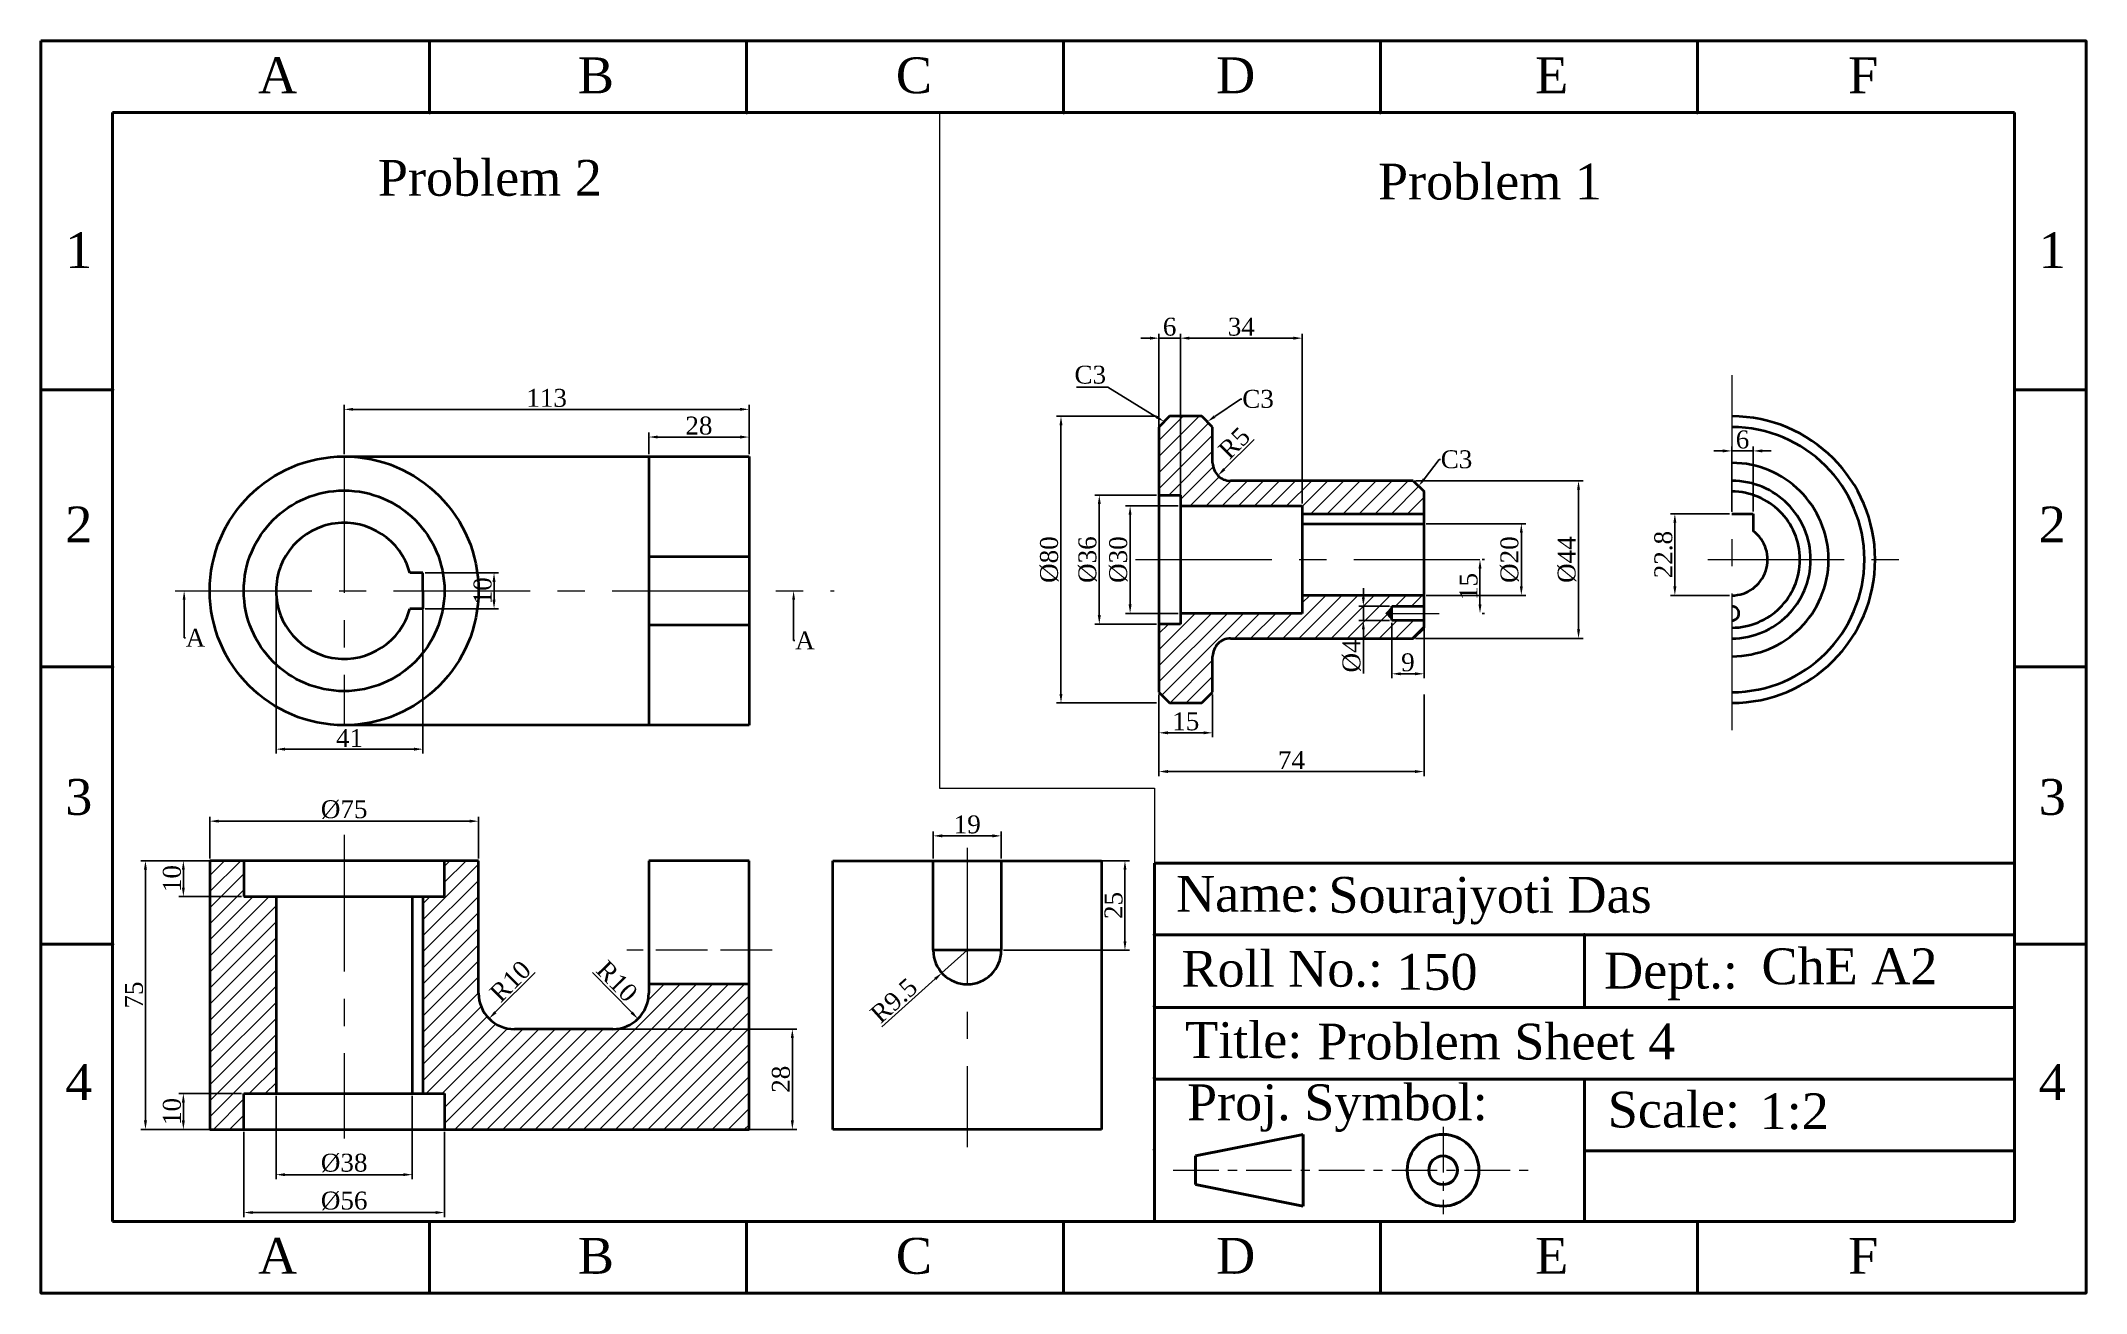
# Paper-space layout 'Layout1' of a CAD drawing. Header units: millimetres. Extents: x 1 to 286, y 1 to 175.
# The model-space entities are those that its viewports show. They can reach past a viewport. Long polylines and large blocks are cut down to what shows.
import ezdxf
from ezdxf import colors
from ezdxf.entities.mleader import LeaderData, LeaderLine
from ezdxf.math import Vec2, Vec3

# ---------------------------------------------------------------- set-up
doc = ezdxf.new("R2010")
doc.units = ezdxf.units.MM
doc.linetypes.add('ACAD_ISO02W100', pattern=[15, 12, -3])
doc.linetypes.add('CENTER', pattern=[50.8, 31.75, -6.35, 6.35, -6.35])
for name, color, linetype, lineweight in [('Center', 1, 'CENTER', 18), ('Dimension', 123, 'Continuous', 18), ('Hidden', 5, 'ACAD_ISO02W100', 18), ('Margin+Title', 7, 'Continuous', 40), ('Object', 7, 'Continuous', 35), ('Text', 7, 'Continuous', 25), ('Thin', 7, 'Continuous', 18), ('Viewport', 7, 'Continuous', 18)]:
    doc.layers.add(name, color=color, linetype=linetype, lineweight=lineweight)
doc.styles.get("Standard").update_dxf_attribs({"font": 'times.ttf'})
doc.dimstyles.new('ISO-25', dxfattribs={"dimtxt": 2.5, "dimasz": 2.5, "dimexe": 1.25, "dimexo": 0.625, "dimtad": 1, "dimtxsty": 'Standard', "dimcen": 2.5, "dimadec": 0, "dimazin": 0, "dimtfac": 1, "dimtmove": 0, "dimatfit": 3, "dimfxl": 1, "dimarcsym": 0})

psp = doc.layouts.get("Layout1")

# ---------------------------------------------------------------- texts
at = {"layer": 'Margin+Title'}
for s, p in [('1', (4.21, 143.67)), ('1', (279.58, 143.67)), ('2', (4.21, 105.39)), ('2', (279.58, 105.39)), ('3', (4.21, 67.37)), ('3', (279.58, 67.37)), ('Name:', (159.2, 53.85)), ('Roll No.:', (159.96, 43.39)), ('Dept.:', (218.94, 43.13)), ('Title:', (160.47, 33.44)), ('4', (4.21, 27.57)), ('4', (279.58, 27.57)), ('Proj. Symbol:', (160.73, 24.76)), ('Scale:', (219.45, 23.74))]:
    psp.add_text(s, height=5, dxfattribs=at).set_placement(p)
at = {"layer": 'Margin+Title', "char_height": 5, "attachment_point": 1}
for s, width, insert in [('A', 5, (31.12, 173.07)), ('B', 5, (75.74, 173.07)), ('C', 0.9472, (120.11, 173.07)), ('D', 0.9472, (164.8, 173.07)), ('E', 0.9472, (209.32, 173.07)), ('F', 0.9472, (252.98, 173.07)), ('A', 5, (31.12, 8.33)), ('B', 5, (75.74, 8.33)), ('C', 0.9472, (120.11, 8.33)), ('D', 0.9472, (164.8, 8.33)), ('E', 0.9472, (209.32, 8.33)), ('F', 0.9472, (252.98, 8.33))]:
    psp.add_mtext_dynamic_manual_height_columns(s, width=width, gutter_width=25, heights=[0], dxfattribs=dict(at, insert=insert))
at = {"layer": 'Text'}
for s, p in [('Problem 2', (47.83, 153.76)), ('Problem 1', (187.38, 153.24)), ('Sourajyoti Das', (180.47, 53.71)), ('ChE A2', (240.9, 43.73)), ('150', (189.94, 42.96)), ('Problem Sheet 4', (178.93, 33.23)), ('1:2', (240.64, 23.51))]:
    psp.add_text(s, height=5, dxfattribs=at).set_placement(p)

msp = doc.modelspace()

# ---------------------------------------------------------------- blocks, each defined once
blk = doc.blocks.new('*D1')
at = {"layer": 'Defpoints', "color": 0, "transparency": 16777216}
for p in [(4152862.62, 7610426.66), (4152846.73, 7610403.86), (4152862.62, 7610403.86)]:
    blk.add_point(p, dxfattribs=at)
at = {"layer": 'Dimension', "color": 0, "lineweight": -2, "transparency": 16777216}
for p, q in [((4152862, 7610426.66), (4152845.48, 7610426.66)), ((4152846.73, 7610424.16), (4152846.73, 7610406.36)), ((4152862, 7610403.86), (4152845.48, 7610403.86))]:
    blk.add_line(p, q, dxfattribs=at)
at = {"layer": 'Dimension', "color": 0, "transparency": 16777216}
for points in [[(4152846.32, 7610424.16), (4152847.15, 7610424.16), (4152846.73, 7610426.66)], [(4152846.32, 7610406.36), (4152847.15, 7610406.36), (4152846.73, 7610403.86)]]:
    blk.add_solid(points, dxfattribs=at)
at = {"layer": 'Dimension', "color": 0, "transparency": 16777216, "insert": (4152843.56, 7610415.26), "char_height": 5, "attachment_point": 5, "rotation": 90}
blk.add_mtext('22.8', dxfattribs=at)
blk = doc.blocks.new('*D2')
at = {"layer": 'Defpoints', "color": 0, "transparency": 16777216}
for p in [(4152792.35, 7610413.86), (4152792.35, 7610398.86), (4152792.35, 7610398.86)]:
    blk.add_point(p, dxfattribs=at)
at = {"layer": 'Dimension', "color": 0, "lineweight": -2, "transparency": 16777216}
for p, q in [((4152792.98, 7610413.86), (4152793.6, 7610413.86)), ((4152792.35, 7610411.36), (4152792.35, 7610401.36)), ((4152792.98, 7610398.86), (4152793.6, 7610398.86))]:
    blk.add_line(p, q, dxfattribs=at)
at = {"layer": 'Dimension', "color": 0, "transparency": 16777216}
for points in [[(4152791.94, 7610411.36), (4152792.77, 7610411.36), (4152792.35, 7610413.86)], [(4152791.94, 7610401.36), (4152792.77, 7610401.36), (4152792.35, 7610398.86)]]:
    blk.add_solid(points, dxfattribs=at)
at = {"layer": 'Dimension', "color": 0, "transparency": 16777216, "insert": (4152789.19, 7610406.36), "char_height": 5, "attachment_point": 5, "rotation": 90}
blk.add_mtext('15', dxfattribs=at)
blk = doc.blocks.new('*D3')
at = {"layer": 'Defpoints', "color": 0, "transparency": 16777216}
for p in [(4152722.74, 7610440.86), (4152719.21, 7610437.32)]:
    blk.add_point(p, dxfattribs=at)
at = {"layer": 'Dimension', "color": 0, "lineweight": -2, "transparency": 16777216}
blk.add_line((4152729.29, 7610447.4), (4152720.98, 7610439.09), dxfattribs=at)
at = {"layer": 'Dimension', "color": 0, "transparency": 16777216}
blk.add_solid([(4152720.68, 7610439.39), (4152721.27, 7610438.8), (4152719.21, 7610437.32)], dxfattribs=at)
at = {"layer": 'Dimension', "color": 0, "transparency": 16777216, "insert": (4152723.78, 7610446.37), "char_height": 5, "attachment_point": 5, "rotation": 45}
blk.add_mtext('R5', dxfattribs=at)
blk = doc.blocks.new('*D4')
at = {"layer": 'Defpoints', "color": 0, "transparency": 16777216}
for p in [(4152767.74, 7610400.86), (4152759.8, 7610396.86), (4152767.74, 7610396.86)]:
    blk.add_point(p, dxfattribs=at)
at = {"layer": 'Dimension', "color": 0, "lineweight": -2, "transparency": 16777216}
for p, q in [((4152767.12, 7610400.86), (4152758.55, 7610400.86)), ((4152759.8, 7610403.36), (4152759.8, 7610405.86)), ((4152759.8, 7610400.86), (4152759.8, 7610396.86)), ((4152767.12, 7610396.86), (4152758.55, 7610396.86)), ((4152759.8, 7610394.36), (4152759.8, 7610382.11))]:
    blk.add_line(p, q, dxfattribs=at)
at = {"layer": 'Dimension', "color": 0, "transparency": 16777216}
for points in [[(4152759.38, 7610403.36), (4152760.22, 7610403.36), (4152759.8, 7610400.86)], [(4152759.38, 7610394.36), (4152760.22, 7610394.36), (4152759.8, 7610396.86)]]:
    blk.add_solid(points, dxfattribs=at)
at = {"layer": 'Dimension', "color": 0, "transparency": 16777216, "insert": (4152756.57, 7610386.98), "char_height": 5, "attachment_point": 5, "rotation": 90}
blk.add_mtext('%%c4', dxfattribs=at)
blk = doc.blocks.new('*D5')
at = {"layer": 'Defpoints', "color": 0, "transparency": 16777216}
for p in [(4152708.74, 7610428.86), (4152694.71, 7610398.86), (4152708.74, 7610398.86)]:
    blk.add_point(p, dxfattribs=at)
at = {"layer": 'Dimension', "color": 0, "lineweight": -2, "transparency": 16777216}
for p, q in [((4152708.12, 7610428.86), (4152693.46, 7610428.86)), ((4152694.71, 7610426.36), (4152694.71, 7610401.36)), ((4152708.12, 7610398.86), (4152693.46, 7610398.86))]:
    blk.add_line(p, q, dxfattribs=at)
at = {"layer": 'Dimension', "color": 0, "transparency": 16777216}
for points in [[(4152694.29, 7610426.36), (4152695.12, 7610426.36), (4152694.71, 7610428.86)], [(4152694.29, 7610401.36), (4152695.12, 7610401.36), (4152694.71, 7610398.86)]]:
    blk.add_solid(points, dxfattribs=at)
at = {"layer": 'Dimension', "color": 0, "transparency": 16777216, "insert": (4152691.47, 7610413.86), "char_height": 5, "attachment_point": 5, "rotation": 90}
blk.add_mtext('%%c30', dxfattribs=at)
blk = doc.blocks.new('*D6')
at = {"layer": 'Defpoints', "color": 0, "transparency": 16777216}
for p in [(4152702.74, 7610431.86), (4152686.11, 7610395.86), (4152702.74, 7610395.86)]:
    blk.add_point(p, dxfattribs=at)
at = {"layer": 'Dimension', "color": 0, "lineweight": -2, "transparency": 16777216}
for p, q in [((4152702.12, 7610431.86), (4152684.86, 7610431.86)), ((4152686.11, 7610429.36), (4152686.11, 7610398.36)), ((4152702.12, 7610395.86), (4152684.86, 7610395.86))]:
    blk.add_line(p, q, dxfattribs=at)
at = {"layer": 'Dimension', "color": 0, "transparency": 16777216}
for points in [[(4152685.69, 7610429.36), (4152686.53, 7610429.36), (4152686.11, 7610431.86)], [(4152685.69, 7610398.36), (4152686.53, 7610398.36), (4152686.11, 7610395.86)]]:
    blk.add_solid(points, dxfattribs=at)
at = {"layer": 'Dimension', "color": 0, "transparency": 16777216, "insert": (4152682.88, 7610413.86), "char_height": 5, "attachment_point": 5, "rotation": 90}
blk.add_mtext('%%c36', dxfattribs=at)
blk = doc.blocks.new('*D7')
at = {"layer": 'Defpoints', "color": 0, "transparency": 16777216}
for p in [(4152702.74, 7610453.86), (4152675.42, 7610373.86), (4152702.74, 7610373.86)]:
    blk.add_point(p, dxfattribs=at)
at = {"layer": 'Dimension', "color": 0, "lineweight": -2, "transparency": 16777216}
for p, q in [((4152702.12, 7610453.86), (4152674.17, 7610453.86)), ((4152675.42, 7610451.36), (4152675.42, 7610376.36)), ((4152702.12, 7610373.86), (4152674.17, 7610373.86))]:
    blk.add_line(p, q, dxfattribs=at)
at = {"layer": 'Dimension', "color": 0, "transparency": 16777216}
for points in [[(4152675, 7610451.36), (4152675.83, 7610451.36), (4152675.42, 7610453.86)], [(4152675, 7610376.36), (4152675.83, 7610376.36), (4152675.42, 7610373.86)]]:
    blk.add_solid(points, dxfattribs=at)
at = {"layer": 'Dimension', "color": 0, "transparency": 16777216, "insert": (4152672.18, 7610413.86), "char_height": 5, "attachment_point": 5, "rotation": 90}
blk.add_mtext('%%c80', dxfattribs=at)
blk = doc.blocks.new('*D8')
at = {"layer": 'Defpoints', "color": 0, "transparency": 16777216}
for p in [(4152868.62, 7610444.2), (4152862.62, 7610426.66), (4152868.62, 7610426.66)]:
    blk.add_point(p, dxfattribs=at)
at = {"layer": 'Dimension', "color": 0, "lineweight": -2, "transparency": 16777216}
for p, q in [((4152860.12, 7610444.2), (4152857.62, 7610444.2)), ((4152862.62, 7610427.28), (4152862.62, 7610445.45)), ((4152862.62, 7610444.2), (4152868.62, 7610444.2)), ((4152868.62, 7610427.28), (4152868.62, 7610445.45)), ((4152871.12, 7610444.2), (4152873.62, 7610444.2))]:
    blk.add_line(p, q, dxfattribs=at)
at = {"layer": 'Dimension', "color": 0, "transparency": 16777216}
for points in [[(4152860.12, 7610444.62), (4152860.12, 7610443.78), (4152862.62, 7610444.2)], [(4152871.12, 7610444.62), (4152871.12, 7610443.78), (4152868.62, 7610444.2)]]:
    blk.add_solid(points, dxfattribs=at)
at = {"layer": 'Dimension', "color": 0, "transparency": 16777216, "insert": (4152865.62, 7610447.37), "char_height": 5, "attachment_point": 5}
blk.add_mtext('6', dxfattribs=at)
blk = doc.blocks.new('*D9')
at = {"layer": 'Defpoints', "color": 0, "transparency": 16777216}
for p in [(4152755.9, 7610134.58), (4152755.9, 7610124.58), (4152775.73, 7610124.58)]:
    blk.add_point(p, dxfattribs=at)
at = {"layer": 'Dimension', "color": 0, "lineweight": -2, "transparency": 16777216}
for p, q in [((4152756.52, 7610134.58), (4152776.98, 7610134.58)), ((4152775.73, 7610132.08), (4152775.73, 7610127.08)), ((4152756.52, 7610124.58), (4152776.98, 7610124.58))]:
    blk.add_line(p, q, dxfattribs=at)
at = {"layer": 'Dimension', "color": 0, "transparency": 16777216}
for points in [[(4152775.31, 7610132.08), (4152776.15, 7610132.08), (4152775.73, 7610134.58)], [(4152775.31, 7610127.08), (4152776.15, 7610127.08), (4152775.73, 7610124.58)]]:
    blk.add_solid(points, dxfattribs=at)
at = {"layer": 'Dimension', "color": 0, "transparency": 16777216, "insert": (4152772.56, 7610129.58), "char_height": 5, "attachment_point": 5, "rotation": 90}
blk.add_mtext('10', dxfattribs=at)
blk = doc.blocks.new('*D10')
at = {"layer": 'Defpoints', "color": 0, "transparency": 16777216}
for p in [(4152846.9, 7610180.23), (4152733.9, 7610167.08), (4152846.9, 7610167.08)]:
    blk.add_point(p, dxfattribs=at)
at = {"layer": 'Dimension', "color": 0, "lineweight": -2, "transparency": 16777216}
for p, q in [((4152733.9, 7610167.7), (4152733.9, 7610181.48)), ((4152736.4, 7610180.23), (4152844.4, 7610180.23)), ((4152846.9, 7610167.7), (4152846.9, 7610181.48))]:
    blk.add_line(p, q, dxfattribs=at)
at = {"layer": 'Dimension', "color": 0, "transparency": 16777216}
for points in [[(4152736.4, 7610180.65), (4152736.4, 7610179.82), (4152733.9, 7610180.23)], [(4152844.4, 7610180.65), (4152844.4, 7610179.82), (4152846.9, 7610180.23)]]:
    blk.add_solid(points, dxfattribs=at)
at = {"layer": 'Dimension', "color": 0, "transparency": 16777216, "insert": (4152790.4, 7610183.4), "char_height": 5, "attachment_point": 5}
blk.add_mtext('113', dxfattribs=at)
blk = doc.blocks.new('*D11')
at = {"layer": 'Defpoints', "color": 0, "transparency": 16777216}
for p in [(4152846.9, 7610172.5), (4152818.9, 7610167.08), (4152846.9, 7610167.08)]:
    blk.add_point(p, dxfattribs=at)
at = {"layer": 'Dimension', "color": 0, "lineweight": -2, "transparency": 16777216}
for p, q in [((4152818.9, 7610167.7), (4152818.9, 7610173.75)), ((4152821.4, 7610172.5), (4152844.4, 7610172.5)), ((4152846.9, 7610167.7), (4152846.9, 7610173.75))]:
    blk.add_line(p, q, dxfattribs=at)
at = {"layer": 'Dimension', "color": 0, "transparency": 16777216}
for points in [[(4152821.4, 7610172.92), (4152821.4, 7610172.09), (4152818.9, 7610172.5)], [(4152844.4, 7610172.92), (4152844.4, 7610172.09), (4152846.9, 7610172.5)]]:
    blk.add_solid(points, dxfattribs=at)
at = {"layer": 'Dimension', "color": 0, "transparency": 16777216, "insert": (4152832.9, 7610175.67), "char_height": 5, "attachment_point": 5}
blk.add_mtext('28', dxfattribs=at)
blk = doc.blocks.new('*D12')
at = {"layer": 'Defpoints', "color": 0, "transparency": 16777216}
for p in [(4152714.9, 7610129.58), (4152755.9, 7610129.58), (4152755.9, 7610085.39)]:
    blk.add_point(p, dxfattribs=at)
at = {"layer": 'Dimension', "color": 0, "lineweight": -2, "transparency": 16777216}
for p, q in [((4152714.9, 7610128.95), (4152714.9, 7610084.14)), ((4152755.9, 7610128.95), (4152755.9, 7610084.14)), ((4152717.4, 7610085.39), (4152753.4, 7610085.39))]:
    blk.add_line(p, q, dxfattribs=at)
at = {"layer": 'Dimension', "color": 0, "transparency": 16777216}
for points in [[(4152717.4, 7610085.8), (4152717.4, 7610084.97), (4152714.9, 7610085.39)], [(4152753.4, 7610085.8), (4152753.4, 7610084.97), (4152755.9, 7610085.39)]]:
    blk.add_solid(points, dxfattribs=at)
at = {"layer": 'Dimension', "color": 0, "transparency": 16777216, "insert": (4152735.4, 7610088.51), "char_height": 5, "attachment_point": 5}
blk.add_mtext('41', dxfattribs=at)
blk = doc.blocks.new('*D13')
at = {"layer": 'Defpoints', "color": 0, "transparency": 16777216}
for p in [(4152771.4, 7610065.29), (4152696.4, 7610054.26), (4152771.4, 7610054.26)]:
    blk.add_point(p, dxfattribs=at)
at = {"layer": 'Dimension', "color": 0, "lineweight": -2, "transparency": 16777216}
for p, q in [((4152696.4, 7610054.88), (4152696.4, 7610066.54)), ((4152698.9, 7610065.29), (4152768.9, 7610065.29)), ((4152771.4, 7610054.88), (4152771.4, 7610066.54))]:
    blk.add_line(p, q, dxfattribs=at)
at = {"layer": 'Dimension', "color": 0, "transparency": 16777216}
for points in [[(4152698.9, 7610065.71), (4152698.9, 7610064.88), (4152696.4, 7610065.29)], [(4152768.9, 7610065.71), (4152768.9, 7610064.88), (4152771.4, 7610065.29)]]:
    blk.add_solid(points, dxfattribs=at)
at = {"layer": 'Dimension', "color": 0, "transparency": 16777216, "insert": (4152733.9, 7610068.53), "char_height": 5, "attachment_point": 5}
blk.add_mtext('%%c75', dxfattribs=at)
blk = doc.blocks.new('*D14')
at = {"layer": 'Defpoints', "color": 0, "transparency": 16777216}
for p in [(4152705.9, 7610054.26), (4152689.03, 7610044.26), (4152705.9, 7610044.26)]:
    blk.add_point(p, dxfattribs=at)
at = {"layer": 'Dimension', "color": 0, "lineweight": -2, "transparency": 16777216}
for p, q in [((4152705.27, 7610054.26), (4152687.78, 7610054.26)), ((4152689.03, 7610051.76), (4152689.03, 7610046.76)), ((4152705.27, 7610044.26), (4152687.78, 7610044.26))]:
    blk.add_line(p, q, dxfattribs=at)
at = {"layer": 'Dimension', "color": 0, "transparency": 16777216}
for points in [[(4152688.61, 7610051.76), (4152689.44, 7610051.76), (4152689.03, 7610054.26)], [(4152688.61, 7610046.76), (4152689.44, 7610046.76), (4152689.03, 7610044.26)]]:
    blk.add_solid(points, dxfattribs=at)
at = {"layer": 'Dimension', "color": 0, "transparency": 16777216, "insert": (4152685.86, 7610049.26), "char_height": 5, "attachment_point": 5, "rotation": 90}
blk.add_mtext('10', dxfattribs=at)
blk = doc.blocks.new('*D15')
at = {"layer": 'Defpoints', "color": 0, "transparency": 16777216}
for p in [(4152705.9, 7609989.26), (4152689.03, 7609979.26), (4152705.9, 7609979.26)]:
    blk.add_point(p, dxfattribs=at)
at = {"layer": 'Dimension', "color": 0, "lineweight": -2, "transparency": 16777216}
for p, q in [((4152705.27, 7609989.26), (4152687.78, 7609989.26)), ((4152689.03, 7609986.76), (4152689.03, 7609981.76)), ((4152705.27, 7609979.26), (4152687.78, 7609979.26))]:
    blk.add_line(p, q, dxfattribs=at)
at = {"layer": 'Dimension', "color": 0, "transparency": 16777216}
for points in [[(4152688.61, 7609986.76), (4152689.44, 7609986.76), (4152689.03, 7609989.26)], [(4152688.61, 7609981.76), (4152689.44, 7609981.76), (4152689.03, 7609979.26)]]:
    blk.add_solid(points, dxfattribs=at)
at = {"layer": 'Dimension', "color": 0, "transparency": 16777216, "insert": (4152685.86, 7609984.26), "char_height": 5, "attachment_point": 5, "rotation": 90}
blk.add_mtext('10', dxfattribs=at)
blk = doc.blocks.new('*D16')
at = {"layer": 'Defpoints', "color": 0, "transparency": 16777216}
for p in [(4152696.4, 7610054.26), (4152678.45, 7609979.26), (4152696.52, 7609979.26)]:
    blk.add_point(p, dxfattribs=at)
at = {"layer": 'Dimension', "color": 0, "lineweight": -2, "transparency": 16777216}
for p, q in [((4152695.77, 7610054.26), (4152677.2, 7610054.26)), ((4152678.45, 7610051.76), (4152678.45, 7609981.76)), ((4152695.9, 7609979.26), (4152677.2, 7609979.26))]:
    blk.add_line(p, q, dxfattribs=at)
at = {"layer": 'Dimension', "color": 0, "transparency": 16777216}
for points in [[(4152678.03, 7610051.76), (4152678.87, 7610051.76), (4152678.45, 7610054.26)], [(4152678.03, 7609981.76), (4152678.87, 7609981.76), (4152678.45, 7609979.26)]]:
    blk.add_solid(points, dxfattribs=at)
at = {"layer": 'Dimension', "color": 0, "transparency": 16777216, "insert": (4152675.27, 7610016.76), "char_height": 5, "attachment_point": 5, "rotation": 90}
blk.add_mtext('75', dxfattribs=at)
blk = doc.blocks.new('*D17')
at = {"layer": 'Defpoints', "color": 0, "transparency": 16777216}
for p in [(4152714.9, 7609989.26), (4152752.9, 7609989.26), (4152752.9, 7609966.63)]:
    blk.add_point(p, dxfattribs=at)
at = {"layer": 'Dimension', "color": 0, "lineweight": -2, "transparency": 16777216}
for p, q in [((4152714.9, 7609988.63), (4152714.9, 7609965.38)), ((4152752.9, 7609988.63), (4152752.9, 7609965.38)), ((4152717.4, 7609966.63), (4152750.4, 7609966.63))]:
    blk.add_line(p, q, dxfattribs=at)
at = {"layer": 'Dimension', "color": 0, "transparency": 16777216}
for points in [[(4152717.4, 7609967.05), (4152717.4, 7609966.22), (4152714.9, 7609966.63)], [(4152750.4, 7609967.05), (4152750.4, 7609966.22), (4152752.9, 7609966.63)]]:
    blk.add_solid(points, dxfattribs=at)
at = {"layer": 'Dimension', "color": 0, "transparency": 16777216, "insert": (4152733.9, 7609969.87), "char_height": 5, "attachment_point": 5}
blk.add_mtext('%%c38', dxfattribs=at)
blk = doc.blocks.new('*D18')
at = {"layer": 'Defpoints', "color": 0, "transparency": 16777216}
for p in [(4152705.9, 7609979.26), (4152761.9, 7609979.26), (4152761.9, 7609956.06)]:
    blk.add_point(p, dxfattribs=at)
at = {"layer": 'Dimension', "color": 0, "lineweight": -2, "transparency": 16777216}
for p, q in [((4152705.9, 7609978.63), (4152705.9, 7609954.81)), ((4152761.9, 7609978.63), (4152761.9, 7609954.81)), ((4152708.4, 7609956.06), (4152759.4, 7609956.06))]:
    blk.add_line(p, q, dxfattribs=at)
at = {"layer": 'Dimension', "color": 0, "transparency": 16777216}
for points in [[(4152708.4, 7609956.48), (4152708.4, 7609955.65), (4152705.9, 7609956.06)], [(4152759.4, 7609956.48), (4152759.4, 7609955.65), (4152761.9, 7609956.06)]]:
    blk.add_solid(points, dxfattribs=at)
at = {"layer": 'Dimension', "color": 0, "transparency": 16777216, "insert": (4152733.9, 7609959.3), "char_height": 5, "attachment_point": 5}
blk.add_mtext('%%c56', dxfattribs=at)
blk = doc.blocks.new('*D19')
at = {"layer": 'Defpoints', "color": 0, "transparency": 16777216}
for p in [(4152808.9, 7610017.26), (4152815.89, 7610010.11)]:
    blk.add_point(p, dxfattribs=at)
at = {"layer": 'Dimension', "color": 0, "lineweight": -2, "transparency": 16777216}
blk.add_line((4152803.18, 7610023.09), (4152814.14, 7610011.89), dxfattribs=at)
at = {"layer": 'Dimension', "color": 0, "transparency": 16777216}
blk.add_solid([(4152814.44, 7610012.19), (4152813.84, 7610011.6), (4152815.89, 7610010.11)], dxfattribs=at)
at = {"layer": 'Dimension', "color": 0, "transparency": 16777216, "insert": (4152810.05, 7610020.6), "char_height": 5, "attachment_point": 5, "rotation": 314.3753}
blk.add_mtext('R10', dxfattribs=at)
blk = doc.blocks.new('*D20')
at = {"layer": 'Defpoints', "color": 0, "transparency": 16777216}
for p in [(4152781.4, 7610017.26), (4152774.32, 7610010.18)]:
    blk.add_point(p, dxfattribs=at)
at = {"layer": 'Dimension', "color": 0, "lineweight": -2, "transparency": 16777216}
blk.add_line((4152787.17, 7610023.03), (4152776.09, 7610011.95), dxfattribs=at)
at = {"layer": 'Dimension', "color": 0, "transparency": 16777216}
blk.add_solid([(4152775.8, 7610012.25), (4152776.39, 7610011.66), (4152774.32, 7610010.18)], dxfattribs=at)
at = {"layer": 'Dimension', "color": 0, "transparency": 16777216, "insert": (4152780.27, 7610020.62), "char_height": 5, "attachment_point": 5, "rotation": 45}
blk.add_mtext('R10', dxfattribs=at)
blk = doc.blocks.new('*D21')
at = {"layer": 'Defpoints', "color": 0, "transparency": 16777216}
for p in [(4152808.9, 7610007.26), (4152808.9, 7609979.26), (4152858.98, 7609979.26)]:
    blk.add_point(p, dxfattribs=at)
at = {"layer": 'Dimension', "color": 0, "lineweight": -2, "transparency": 16777216}
for p, q in [((4152809.52, 7610007.26), (4152860.23, 7610007.26)), ((4152858.98, 7610004.76), (4152858.98, 7609981.76)), ((4152809.52, 7609979.26), (4152860.23, 7609979.26))]:
    blk.add_line(p, q, dxfattribs=at)
at = {"layer": 'Dimension', "color": 0, "transparency": 16777216}
for points in [[(4152858.56, 7610004.76), (4152859.4, 7610004.76), (4152858.98, 7610007.26)], [(4152858.56, 7609981.76), (4152859.4, 7609981.76), (4152858.98, 7609979.26)]]:
    blk.add_solid(points, dxfattribs=at)
at = {"layer": 'Dimension', "color": 0, "transparency": 16777216, "insert": (4152855.81, 7609993.26), "char_height": 5, "attachment_point": 5, "rotation": 90}
blk.add_mtext('28', dxfattribs=at)
blk = doc.blocks.new('*D22')
at = {"layer": 'Defpoints', "color": 0, "transparency": 16777216}
for p in [(4152907.79, 7610029.26), (4152900.71, 7610022.92)]:
    blk.add_point(p, dxfattribs=at)
at = {"layer": 'Dimension', "color": 0, "lineweight": -2, "transparency": 16777216}
for p, q in [((4152907.79, 7610029.26), (4152900.71, 7610022.92)), ((4152883.94, 7610007.92), (4152898.85, 7610021.25))]:
    blk.add_line(p, q, dxfattribs=at)
at = {"layer": 'Dimension', "color": 0, "transparency": 16777216}
blk.add_solid([(4152898.57, 7610021.56), (4152899.12, 7610020.94), (4152900.71, 7610022.92)], dxfattribs=at)
at = {"layer": 'Dimension', "color": 0, "transparency": 16777216, "insert": (4152887.33, 7610015.22), "char_height": 5, "attachment_point": 5, "rotation": 41.8158}
blk.add_mtext('R9.5', dxfattribs=at)
blk = doc.blocks.new('*D23')
at = {"layer": 'Defpoints', "color": 0, "transparency": 16777216}
for p in [(4152917.29, 7610054.26), (4152917.29, 7610029.26), (4152951.8, 7610029.26)]:
    blk.add_point(p, dxfattribs=at)
at = {"layer": 'Dimension', "color": 0, "lineweight": -2, "transparency": 16777216}
for p, q in [((4152917.91, 7610054.26), (4152953.05, 7610054.26)), ((4152951.8, 7610051.76), (4152951.8, 7610031.76)), ((4152917.91, 7610029.26), (4152953.05, 7610029.26))]:
    blk.add_line(p, q, dxfattribs=at)
at = {"layer": 'Dimension', "color": 0, "transparency": 16777216}
for points in [[(4152951.39, 7610051.76), (4152952.22, 7610051.76), (4152951.8, 7610054.26)], [(4152951.39, 7610031.76), (4152952.22, 7610031.76), (4152951.8, 7610029.26)]]:
    blk.add_solid(points, dxfattribs=at)
at = {"layer": 'Dimension', "color": 0, "transparency": 16777216, "insert": (4152948.63, 7610041.76), "char_height": 5, "attachment_point": 5, "rotation": 90}
blk.add_mtext('25', dxfattribs=at)
blk = doc.blocks.new('*D24')
at = {"layer": 'Defpoints', "color": 0, "transparency": 16777216}
for p in [(4152917.29, 7610061.19), (4152898.29, 7610054.26), (4152917.29, 7610054.26)]:
    blk.add_point(p, dxfattribs=at)
at = {"layer": 'Dimension', "color": 0, "lineweight": -2, "transparency": 16777216}
for p, q in [((4152898.29, 7610054.88), (4152898.29, 7610062.44)), ((4152900.79, 7610061.19), (4152914.79, 7610061.19)), ((4152917.29, 7610054.88), (4152917.29, 7610062.44))]:
    blk.add_line(p, q, dxfattribs=at)
at = {"layer": 'Dimension', "color": 0, "transparency": 16777216}
for points in [[(4152900.79, 7610061.61), (4152900.79, 7610060.77), (4152898.29, 7610061.19)], [(4152914.79, 7610061.61), (4152914.79, 7610060.77), (4152917.29, 7610061.19)]]:
    blk.add_solid(points, dxfattribs=at)
at = {"layer": 'Dimension', "color": 0, "transparency": 16777216, "insert": (4152907.79, 7610064.36), "char_height": 5, "attachment_point": 5}
blk.add_mtext('19', dxfattribs=at)
blk = doc.blocks.new('*D25')
at = {"layer": 'Defpoints', "color": 0, "transparency": 16777216}
for p in [(4152776.74, 7610423.86), (4152776.74, 7610403.86), (4152803.89, 7610403.86)]:
    blk.add_point(p, dxfattribs=at)
at = {"layer": 'Dimension', "color": 0, "lineweight": -2, "transparency": 16777216}
for p, q in [((4152777.37, 7610423.86), (4152805.14, 7610423.86)), ((4152803.89, 7610421.36), (4152803.89, 7610406.36)), ((4152777.37, 7610403.86), (4152805.14, 7610403.86))]:
    blk.add_line(p, q, dxfattribs=at)
at = {"layer": 'Dimension', "color": 0, "transparency": 16777216}
for points in [[(4152803.47, 7610421.36), (4152804.3, 7610421.36), (4152803.89, 7610423.86)], [(4152803.47, 7610406.36), (4152804.3, 7610406.36), (4152803.89, 7610403.86)]]:
    blk.add_solid(points, dxfattribs=at)
at = {"layer": 'Dimension', "color": 0, "transparency": 16777216, "insert": (4152800.65, 7610413.86), "char_height": 5, "attachment_point": 5, "rotation": 90}
blk.add_mtext('%%c20', dxfattribs=at)
blk = doc.blocks.new('*D26')
at = {"layer": 'Defpoints', "color": 0, "transparency": 16777216}
for p in [(4152773.74, 7610435.86), (4152773.74, 7610391.86), (4152819.85, 7610391.86)]:
    blk.add_point(p, dxfattribs=at)
at = {"layer": 'Dimension', "color": 0, "lineweight": -2, "transparency": 16777216}
for p, q in [((4152774.37, 7610435.86), (4152821.1, 7610435.86)), ((4152819.85, 7610433.36), (4152819.85, 7610394.36)), ((4152774.37, 7610391.86), (4152821.1, 7610391.86))]:
    blk.add_line(p, q, dxfattribs=at)
at = {"layer": 'Dimension', "color": 0, "transparency": 16777216}
for points in [[(4152819.44, 7610433.36), (4152820.27, 7610433.36), (4152819.85, 7610435.86)], [(4152819.44, 7610394.36), (4152820.27, 7610394.36), (4152819.85, 7610391.86)]]:
    blk.add_solid(points, dxfattribs=at)
at = {"layer": 'Dimension', "color": 0, "transparency": 16777216, "insert": (4152816.62, 7610413.86), "char_height": 5, "attachment_point": 5, "rotation": 90}
blk.add_mtext('%%c44', dxfattribs=at)
blk = doc.blocks.new('*D27')
at = {"layer": 'Defpoints', "color": 0, "transparency": 16777216}
for p in [(4152767.74, 7610396.86), (4152776.74, 7610396.86), (4152776.74, 7610381.99)]:
    blk.add_point(p, dxfattribs=at)
at = {"layer": 'Dimension', "color": 0, "lineweight": -2, "transparency": 16777216}
for p, q in [((4152767.74, 7610396.23), (4152767.74, 7610380.74)), ((4152776.74, 7610396.23), (4152776.74, 7610380.74)), ((4152770.24, 7610381.99), (4152774.24, 7610381.99))]:
    blk.add_line(p, q, dxfattribs=at)
at = {"layer": 'Dimension', "color": 0, "transparency": 16777216}
for points in [[(4152770.24, 7610382.41), (4152770.24, 7610381.58), (4152767.74, 7610381.99)], [(4152774.24, 7610382.41), (4152774.24, 7610381.58), (4152776.74, 7610381.99)]]:
    blk.add_solid(points, dxfattribs=at)
at = {"layer": 'Dimension', "color": 0, "transparency": 16777216, "insert": (4152772.24, 7610385.17), "char_height": 5, "attachment_point": 5}
blk.add_mtext('9', dxfattribs=at)
blk = doc.blocks.new('*D28')
at = {"layer": 'Defpoints', "color": 0, "transparency": 16777216}
for p in [(4152702.74, 7610376.86), (4152717.74, 7610376.86), (4152717.74, 7610365.52)]:
    blk.add_point(p, dxfattribs=at)
at = {"layer": 'Dimension', "color": 0, "lineweight": -2, "transparency": 16777216}
for p, q in [((4152702.74, 7610376.23), (4152702.74, 7610364.27)), ((4152717.74, 7610376.23), (4152717.74, 7610364.27)), ((4152705.24, 7610365.52), (4152715.24, 7610365.52))]:
    blk.add_line(p, q, dxfattribs=at)
at = {"layer": 'Dimension', "color": 0, "transparency": 16777216}
for points in [[(4152705.24, 7610365.94), (4152705.24, 7610365.11), (4152702.74, 7610365.52)], [(4152715.24, 7610365.94), (4152715.24, 7610365.11), (4152717.74, 7610365.52)]]:
    blk.add_solid(points, dxfattribs=at)
at = {"layer": 'Dimension', "color": 0, "transparency": 16777216, "insert": (4152710.24, 7610368.69), "char_height": 5, "attachment_point": 5}
blk.add_mtext('15', dxfattribs=at)
blk = doc.blocks.new('*D29')
at = {"layer": 'Defpoints', "color": 0, "transparency": 16777216}
for p in [(4152702.74, 7610376.86), (4152776.74, 7610376.86), (4152776.74, 7610354.71)]:
    blk.add_point(p, dxfattribs=at)
at = {"layer": 'Dimension', "color": 0, "lineweight": -2, "transparency": 16777216}
for p, q in [((4152702.74, 7610376.23), (4152702.74, 7610353.46)), ((4152776.74, 7610376.23), (4152776.74, 7610353.46)), ((4152705.24, 7610354.71), (4152774.24, 7610354.71))]:
    blk.add_line(p, q, dxfattribs=at)
at = {"layer": 'Dimension', "color": 0, "transparency": 16777216}
for points in [[(4152705.24, 7610355.13), (4152705.24, 7610354.3), (4152702.74, 7610354.71)], [(4152774.24, 7610355.13), (4152774.24, 7610354.3), (4152776.74, 7610354.71)]]:
    blk.add_solid(points, dxfattribs=at)
at = {"layer": 'Dimension', "color": 0, "transparency": 16777216, "insert": (4152739.74, 7610357.89), "char_height": 5, "attachment_point": 5}
blk.add_mtext('74', dxfattribs=at)
blk = doc.blocks.new('*D30')
at = {"layer": 'Defpoints', "color": 0, "transparency": 16777216}
for p in [(4152708.74, 7610475.67), (4152702.74, 7610431.86), (4152708.74, 7610431.86)]:
    blk.add_point(p, dxfattribs=at)
at = {"layer": 'Dimension', "color": 0, "lineweight": -2, "transparency": 16777216}
for p, q in [((4152700.24, 7610475.67), (4152697.74, 7610475.67)), ((4152702.74, 7610432.48), (4152702.74, 7610476.92)), ((4152702.74, 7610475.67), (4152708.74, 7610475.67)), ((4152708.74, 7610432.48), (4152708.74, 7610476.92)), ((4152711.24, 7610475.67), (4152713.74, 7610475.67))]:
    blk.add_line(p, q, dxfattribs=at)
at = {"layer": 'Dimension', "color": 0, "transparency": 16777216}
for points in [[(4152700.24, 7610476.09), (4152700.24, 7610475.25), (4152702.74, 7610475.67)], [(4152711.24, 7610476.09), (4152711.24, 7610475.25), (4152708.74, 7610475.67)]]:
    blk.add_solid(points, dxfattribs=at)
at = {"layer": 'Dimension', "color": 0, "transparency": 16777216, "insert": (4152705.74, 7610478.84), "char_height": 5, "attachment_point": 5}
blk.add_mtext('6', dxfattribs=at)
blk = doc.blocks.new('*D31')
at = {"layer": 'Defpoints', "color": 0, "transparency": 16777216}
for p in [(4152742.74, 7610475.67), (4152708.74, 7610428.86), (4152742.74, 7610428.86)]:
    blk.add_point(p, dxfattribs=at)
at = {"layer": 'Dimension', "color": 0, "lineweight": -2, "transparency": 16777216}
for p, q in [((4152708.74, 7610429.48), (4152708.74, 7610476.92)), ((4152711.24, 7610475.67), (4152740.24, 7610475.67)), ((4152742.74, 7610429.48), (4152742.74, 7610476.92))]:
    blk.add_line(p, q, dxfattribs=at)
at = {"layer": 'Dimension', "color": 0, "transparency": 16777216}
for points in [[(4152711.24, 7610476.09), (4152711.24, 7610475.25), (4152708.74, 7610475.67)], [(4152740.24, 7610476.09), (4152740.24, 7610475.25), (4152742.74, 7610475.67)]]:
    blk.add_solid(points, dxfattribs=at)
at = {"layer": 'Dimension', "color": 0, "transparency": 16777216, "insert": (4152725.74, 7610478.84), "char_height": 5, "attachment_point": 5}
blk.add_mtext('34', dxfattribs=at)

# ---------------------------------------------------------------- dimensions: what is measured, and where the dimension line sits
at = {"layer": 'Dimension'}
for base, p1, p2, picture, middle in [((4152708.74, 7610475.67), (4152702.74, 7610431.86), (4152708.74, 7610431.86), '*D30', (4152705.74, 7610478.84)), ((4152742.74, 7610475.67), (4152708.74, 7610428.86), (4152742.74, 7610428.86), '*D31', (4152725.74, 7610478.84)), ((4152868.62, 7610444.2), (4152862.62, 7610426.66), (4152868.62, 7610426.66), '*D8', (4152865.62, 7610447.37)), ((4152776.74, 7610381.99), (4152767.74, 7610396.86), (4152776.74, 7610396.86), '*D27', (4152772.24, 7610385.17)), ((4152717.74, 7610365.52), (4152702.74, 7610376.86), (4152717.74, 7610376.86), '*D28', (4152710.24, 7610368.69)), ((4152776.74, 7610354.71), (4152702.74, 7610376.86), (4152776.74, 7610376.86), '*D29', (4152739.74, 7610357.89)), ((4152846.9, 7610180.23), (4152733.9, 7610167.08), (4152846.9, 7610167.08), '*D10', (4152790.4, 7610183.4)), ((4152846.9, 7610172.5), (4152818.9, 7610167.08), (4152846.9, 7610167.08), '*D11', (4152832.9, 7610175.67)), ((4152755.9, 7610085.39), (4152714.9, 7610129.58), (4152755.9, 7610129.58), '*D12', (4152735.4, 7610088.51)), ((4152917.29, 7610061.19), (4152898.29, 7610054.26), (4152917.29, 7610054.26), '*D24', (4152907.79, 7610064.36))]:
    dim = msp.add_linear_dim(base=base, p1=p1, p2=p2, dimstyle='ISO-25', override={"dimtxt": 5, "dimdec": 1, "dimadec": 1, "dimtdec": 1, "dimfrac": 2}, dxfattribs=at)
    dim.commit()
    dim.dimension.update_dxf_attribs({"geometry": picture, "text_midpoint": middle})
for base, p1, p2, text, picture, middle in [((4152675.42, 7610373.86), (4152702.74, 7610453.86), (4152702.74, 7610373.86), '%%c80', '*D7', (4152672.18, 7610413.86)), ((4152819.85, 7610391.86), (4152773.74, 7610435.86), (4152773.74, 7610391.86), '%%c44', '*D26', (4152816.62, 7610413.86)), ((4152686.11, 7610395.86), (4152702.74, 7610431.86), (4152702.74, 7610395.86), '%%c36', '*D6', (4152682.88, 7610413.86)), ((4152694.71, 7610398.86), (4152708.74, 7610428.86), (4152708.74, 7610398.86), '%%c30', '*D5', (4152691.47, 7610413.86)), ((4152803.89, 7610403.86), (4152776.74, 7610423.86), (4152776.74, 7610403.86), '%%c20', '*D25', (4152800.65, 7610413.86)), ((4152846.73, 7610403.86), (4152862.62, 7610426.66), (4152862.62, 7610403.86), '22.8', '*D1', (4152843.56, 7610415.26)), ((4152759.8, 7610396.86), (4152767.74, 7610400.86), (4152767.74, 7610396.86), '%%c4', '*D4', (4152756.57, 7610386.98))]:
    dim = msp.add_linear_dim(base=base, p1=p1, p2=p2, angle=90, text=text, dimstyle='ISO-25', override={"dimtxt": 5, "dimdec": 1, "dimadec": 1, "dimtdec": 1, "dimfrac": 2}, dxfattribs=at)
    dim.commit()
    dim.dimension.update_dxf_attribs({"geometry": picture, "text_midpoint": middle})
for center, mpoint, picture, middle in [((4152722.74, 7610440.86), (4152719.21, 7610437.32), '*D3', (4152726.02, 7610444.13)), ((4152781.4, 7610017.26), (4152774.32, 7610010.18), '*D20', (4152782.52, 7610018.38)), ((4152808.9, 7610017.26), (4152815.89, 7610010.11), '*D19', (4152807.79, 7610018.39))]:
    dim = msp.add_radius_dim(center=center, mpoint=mpoint, dimstyle='ISO-25', override={"dimtxt": 5, "dimdec": 1, "dimadec": 1, "dimtdec": 1, "dimfrac": 2}, dxfattribs=at)
    dim.commit()
    dim.dimension.update_dxf_attribs({"geometry": picture, "text_midpoint": middle, "dimtype": 164})
for base, p1, p2, picture, middle in [((4152792.35, 7610398.86), (4152792.35, 7610413.86), (4152792.35, 7610398.86), '*D2', (4152789.19, 7610406.36)), ((4152775.73, 7610124.58), (4152755.9, 7610134.58), (4152755.9, 7610124.58), '*D9', (4152772.56, 7610129.58)), ((4152678.45, 7609979.26), (4152696.4, 7610054.26), (4152696.52, 7609979.26), '*D16', (4152675.27, 7610016.76)), ((4152689.03, 7610044.26), (4152705.9, 7610054.26), (4152705.9, 7610044.26), '*D14', (4152685.86, 7610049.26)), ((4152951.8, 7610029.26), (4152917.29, 7610054.26), (4152917.29, 7610029.26), '*D23', (4152948.63, 7610041.76)), ((4152858.98, 7609979.26), (4152808.9, 7610007.26), (4152808.9, 7609979.26), '*D21', (4152855.81, 7609993.26)), ((4152689.03, 7609979.26), (4152705.9, 7609989.26), (4152705.9, 7609979.26), '*D15', (4152685.86, 7609984.26))]:
    dim = msp.add_linear_dim(base=base, p1=p1, p2=p2, angle=90, dimstyle='ISO-25', override={"dimtxt": 5, "dimdec": 1, "dimadec": 1, "dimtdec": 1, "dimfrac": 2}, dxfattribs=at)
    dim.commit()
    dim.dimension.update_dxf_attribs({"geometry": picture, "text_midpoint": middle})
for base, p1, p2, text, picture, middle in [((4152771.4, 7610065.29), (4152696.4, 7610054.26), (4152771.4, 7610054.26), '%%c75', '*D13', (4152733.9, 7610068.53)), ((4152752.9, 7609966.63), (4152714.9, 7609989.26), (4152752.9, 7609989.26), '%%c38', '*D17', (4152733.9, 7609969.87)), ((4152761.9, 7609956.06), (4152705.9, 7609979.26), (4152761.9, 7609979.26), '%%c56', '*D18', (4152733.9, 7609959.3))]:
    dim = msp.add_linear_dim(base=base, p1=p1, p2=p2, text=text, dimstyle='ISO-25', override={"dimtxt": 5, "dimdec": 1, "dimadec": 1, "dimtdec": 1, "dimfrac": 2}, dxfattribs=at)
    dim.commit()
    dim.dimension.update_dxf_attribs({"geometry": picture, "text_midpoint": middle})
dim = msp.add_radius_dim(center=(4152907.79, 7610029.26), mpoint=(4152900.71, 7610022.92), text='R9.5', dimstyle='ISO-25', override={"dimtxt": 5, "dimdec": 1, "dimadec": 1, "dimtdec": 1, "dimfrac": 2}, dxfattribs=at)
dim.commit()
dim.dimension.update_dxf_attribs({"geometry": '*D22', "text_midpoint": (4152889.45, 7610012.85), "dimtype": 164})

# ---------------------------------------------------------------- hatches: boundary and pattern name
at = {"layer": 'Thin'}
h = msp.add_hatch(dxfattribs=at)
h.set_pattern_fill('ANSI31', color=256)
h.paths.add_polyline_path([(4152717.74, 7610450.86), (4152714.74, 7610453.86), (4152705.74, 7610453.86), (4152702.74, 7610450.86), (4152702.74, 7610431.86), (4152708.74, 7610431.86), (4152708.74, 7610428.86), (4152742.74, 7610428.86), (4152742.74, 7610426.66), (4152776.74, 7610426.66), (4152776.74, 7610432.86), (4152773.74, 7610435.86), (4152722.74, 7610435.86, -0.414214), (4152717.74, 7610440.86)])
h.paths.add_polyline_path([(4152722.74, 7610391.86), (4152773.74, 7610391.86), (4152776.74, 7610394.86), (4152776.74, 7610396.86), (4152767.74, 7610396.86), (4152767.74, 7610400.86), (4152776.74, 7610400.86), (4152776.74, 7610403.86), (4152742.74, 7610403.86), (4152742.74, 7610398.86), (4152708.74, 7610398.86), (4152708.74, 7610395.86), (4152702.74, 7610395.86), (4152702.74, 7610376.86), (4152705.74, 7610373.86), (4152714.74, 7610373.86), (4152717.74, 7610376.86), (4152717.74, 7610386.86, -0.414214)])
h = msp.add_hatch(dxfattribs=at)
h.set_pattern_fill('ANSI31', color=256)
h.paths.add_polyline_path([(4152714.9, 7610044.26), (4152705.9, 7610044.26), (4152705.9, 7610054.26), (4152696.4, 7610054.26), (4152696.4, 7609979.26), (4152705.9, 7609979.26), (4152705.9, 7609989.26), (4152714.9, 7609989.26)])
h = msp.add_hatch(dxfattribs=at)
h.set_pattern_fill('ANSI31', color=256)
h.paths.add_polyline_path([(4152771.4, 7610054.26), (4152761.9, 7610054.26), (4152761.9, 7610044.26), (4152755.9, 7610044.26), (4152755.9, 7609989.26), (4152761.9, 7609989.26), (4152761.9, 7609979.26), (4152846.9, 7609979.26), (4152846.9, 7610019.76), (4152818.9, 7610019.76), (4152818.9, 7610017.26, -0.414214), (4152808.9, 7610007.26), (4152781.4, 7610007.26, -0.414214), (4152771.4, 7610017.26)])

# ---------------------------------------------------------------- linework, layer by layer
at = {"layer": 'Center', "ltscale": 0.3}
for p, q in [((4152862.62, 7610465.33), (4152862.62, 7610365.46)), ((4152696.18, 7610413.86), (4152792.35, 7610413.86)), ((4152855.9, 7610413.86), (4152909.67, 7610413.86)), ((4152733.9, 7610167.08), (4152733.9, 7610092.08)), ((4152686.75, 7610129.58), (4152870.66, 7610129.58)), ((4152733.9, 7610061.46), (4152733.9, 7609976.69)), ((4152907.79, 7610057.84), (4152907.79, 7609974.33))]:
    msp.add_line(p, q, dxfattribs=at)
at = {"layer": 'Center', "ltscale": 0.2}
msp.add_line((4152767.74, 7610398.86), (4152780.94, 7610398.86), dxfattribs=at)
at = {"layer": 'Hidden', "ltscale": 0.3}
msp.add_line((4152853.31, 7610029.26), (4152812.78, 7610029.26), dxfattribs=at)
at = {"layer": 'Object'}
for p, q in [((4152705.74, 7610453.86), (4152702.74, 7610450.86)), ((4152714.74, 7610453.86), (4152705.74, 7610453.86)), ((4152717.74, 7610450.86), (4152714.74, 7610453.86)), ((4152702.74, 7610450.86), (4152702.74, 7610376.86)), ((4152717.74, 7610440.86), (4152717.74, 7610450.86)), ((4152773.74, 7610435.86), (4152722.74, 7610435.86)), ((4152773.74, 7610435.86), (4152776.74, 7610432.86)), ((4152702.74, 7610431.86), (4152708.74, 7610431.86)), ((4152708.74, 7610431.86), (4152708.74, 7610395.86)), ((4152776.74, 7610394.86), (4152776.74, 7610432.86)), ((4152708.74, 7610428.86), (4152742.74, 7610428.86)), ((4152742.74, 7610428.86), (4152742.74, 7610398.86)), ((4152742.74, 7610426.66), (4152776.74, 7610426.66)), ((4152742.74, 7610423.86), (4152776.74, 7610423.86)), ((4152862.62, 7610426.66), (4152868.62, 7610426.66)), ((4152868.62, 7610426.66), (4152868.62, 7610421.86)), ((4152776.74, 7610403.86), (4152742.74, 7610403.86)), ((4152767.74, 7610396.86), (4152767.74, 7610400.86)), ((4152767.74, 7610400.86), (4152776.74, 7610400.86)), ((4152708.74, 7610395.86), (4152702.74, 7610395.86)), ((4152742.74, 7610398.86), (4152708.74, 7610398.86)), ((4152776.74, 7610396.86), (4152767.74, 7610396.86)), ((4152722.74, 7610391.86), (4152773.74, 7610391.86)), ((4152773.74, 7610391.86), (4152776.74, 7610394.86)), ((4152717.74, 7610376.86), (4152717.74, 7610386.86)), ((4152702.74, 7610376.86), (4152705.74, 7610373.86)), ((4152705.74, 7610373.86), (4152714.74, 7610373.86)), ((4152714.74, 7610373.86), (4152717.74, 7610376.86)), ((4152733.9, 7610167.08), (4152846.9, 7610167.08)), ((4152818.9, 7610167.08), (4152818.9, 7610092.08)), ((4152846.9, 7610167.08), (4152846.9, 7610092.08)), ((4152846.9, 7610139.08), (4152818.9, 7610139.08)), ((4152755.9, 7610134.58), (4152752.23, 7610134.58)), ((4152755.9, 7610129.58), (4152755.9, 7610134.58)), ((4152755.9, 7610129.58), (4152755.9, 7610124.58)), ((4152755.9, 7610124.58), (4152752.23, 7610124.58)), ((4152818.9, 7610120.08), (4152846.9, 7610120.08)), ((4152846.9, 7610092.08), (4152733.9, 7610092.08)), ((4152696.4, 7610054.26), (4152696.4, 7609979.26)), ((4152771.4, 7610054.26), (4152696.4, 7610054.26)), ((4152705.9, 7610054.26), (4152705.9, 7610044.26)), ((4152761.9, 7610044.26), (4152761.9, 7610054.26)), ((4152771.4, 7610017.26), (4152771.4, 7610054.26)), ((4152846.9, 7610054.26), (4152818.9, 7610054.26)), ((4152818.9, 7610054.26), (4152818.9, 7610017.26)), ((4152846.9, 7609979.26), (4152846.9, 7610054.26)), ((4152870.29, 7610054.26), (4152945.29, 7610054.26)), ((4152870.29, 7609979.26), (4152870.29, 7610054.26)), ((4152898.29, 7610029.26), (4152898.29, 7610054.26)), ((4152917.29, 7610054.26), (4152917.29, 7610029.26)), ((4152945.29, 7610054.26), (4152945.29, 7609979.26)), ((4152705.9, 7610044.26), (4152761.9, 7610044.26)), ((4152714.9, 7610044.26), (4152714.9, 7609989.26)), ((4152752.9, 7610044.26), (4152752.9, 7609989.26)), ((4152755.9, 7610044.26), (4152755.9, 7609989.26)), ((4152917.29, 7610029.26), (4152898.29, 7610029.26)), ((4152846.9, 7610019.76), (4152818.9, 7610019.76)), ((4152808.9, 7610007.26), (4152781.4, 7610007.26)), ((4152705.9, 7609979.26), (4152705.9, 7609989.26)), ((4152705.9, 7609989.26), (4152761.9, 7609989.26)), ((4152761.9, 7609989.26), (4152761.9, 7609979.26)), ((4152696.4, 7609979.26), (4152846.9, 7609979.26)), ((4152945.29, 7609979.26), (4152870.29, 7609979.26))]:
    msp.add_line(p, q, dxfattribs=at)
msp.add_lwpolyline([(4152767.74, 7610398.86, 4, 0, 0), (4152765.93, 7610398.86, 0, 0, 0)], format="xyseb", dxfattribs=at)
for radius in [37.5, 28]:
    msp.add_circle((4152733.9, 7610129.58), radius, dxfattribs=at)
for centre, radius, start, end in [((4152862.62, 7610413.86), 40, 270, 90), ((4152862.62, 7610413.86), 37, 270, 90), ((4152722.74, 7610440.86), 5, 180, 270), ((4152862.62, 7610413.86), 27, 270, 90), ((4152862.62, 7610413.86), 22, 270, 90), ((4152862.62, 7610413.86), 19, 270, 90), ((4152862.62, 7610413.86), 10, 270, 53.1301), ((4152862.62, 7610398.86), 2, 270, 90), ((4152722.74, 7610386.86), 5, 90, 180), ((4152733.9, 7610129.58), 19, 15.2575, 344.7425), ((4152907.79, 7610029.26), 9.5, 180, 0), ((4152781.4, 7610017.26), 10, 180, 270), ((4152808.9, 7610017.26), 10, 270, 0)]:
    msp.add_arc(centre, radius, start, end, dxfattribs=at)

msp.set_redraw_order([(e.dxf.handle, doc.entitydb.next_handle()) for e in msp.query("TEXT MTEXT ATTDEF DIMENSION ARC_DIMENSION")])  # texts and dimensions are drawn at this point

# ---------------------------------------------------------------- leaders
at = {"layer": 'Dimension'}
ml = msp.add_multileader_mtext('Standard', dxfattribs=at)
ml.set_content('C3', color=256)
ml.set_leader_properties()
ml.build(insert=Vec2(0, 0))
ml.multileader.update_dxf_attribs({"text_right_attachment_type": 6, "dogleg_length": 0.36, "arrow_head_size": 2.5})
ctx = ml.context
ctx.base_point, ctx.char_height, ctx.arrow_head_size, ctx.landing_gap_size, ctx.plane_origin = Vec3(4152680.17, 7610465.42), 5, 2.5, 0.09, Vec3(4152704.24, 7610452.36)
ctx.right_attachment, ctx.text_align_type = 6, 2
notes = []
notes.append((ctx, [(0, (1, 1, 0), (4152688.45, 7610461.98), (-1, 0), 0.36, [(0, [(4152704.24, 7610452.36)], 0, [])])]))
ctx.mtext.insert, ctx.mtext.alignment, ctx.mtext.flow_direction = Vec3(4152688, 7610467.98), 3, 5
ml = msp.add_multileader_mtext('Standard', dxfattribs=at)
ml.set_content('C3', color=256)
ml.set_leader_properties()
ml.build(insert=Vec2(0, 0))
ml.multileader.update_dxf_attribs({"text_right_attachment_type": 6, "dogleg_length": 0.36, "arrow_head_size": 2.5})
ctx = ml.context
ctx.base_point, ctx.char_height, ctx.arrow_head_size, ctx.landing_gap_size, ctx.plane_origin = Vec3(4152725.92, 7610458.68), 5, 2.5, 0.09, Vec3(4152716.24, 7610452.36)
ctx.right_attachment = 6
notes.append((ctx, [(0, (1, 1, 0), (4152725.56, 7610458.68), (1, 0), 0.36, [(0, [(4152716.24, 7610452.36)], 0, [])])]))
ctx.mtext.insert, ctx.mtext.flow_direction = Vec3(4152726.01, 7610461.23), 5
ml = msp.add_multileader_mtext('Standard', dxfattribs=at)
ml.set_content('C3', color=256)
ml.set_leader_properties()
ml.build(insert=Vec2(0, 0))
ml.multileader.update_dxf_attribs({"text_right_attachment_type": 6, "dogleg_length": 0.36, "arrow_head_size": 2.5})
ctx = ml.context
ctx.base_point, ctx.char_height, ctx.arrow_head_size, ctx.landing_gap_size, ctx.plane_origin = Vec3(4152781.3, 7610441.82), 5, 2.5, 0.09, Vec3(4152775.24, 7610434.36)
ctx.right_attachment = 6
notes.append((ctx, [(0, (1, 1, 0), (4152780.94, 7610441.82), (1, 0), 0.36, [(0, [(4152775.24, 7610434.36)], 0, [])])]))
ctx.mtext.insert, ctx.mtext.flow_direction = Vec3(4152781.39, 7610444.37), 5
at = {"layer": 'Text'}
ml = msp.add_multileader_mtext('Standard', dxfattribs=at)
ml.set_content('A', color=256)
ml.set_leader_properties()
ml.build(insert=Vec2(0, 0))
ml.multileader.update_dxf_attribs({"text_right_attachment_type": 6, "dogleg_length": 0.36, "arrow_head_size": 2.5})
ctx = ml.context
ctx.base_point, ctx.char_height, ctx.arrow_head_size, ctx.landing_gap_size, ctx.plane_origin = Vec3(4152689.6, 7610116.46), 5, 2.5, 0.09, Vec3(4152689.24, 7610129.58)
ctx.right_attachment = 6
notes.append((ctx, [(0, (1, 1, 0), (4152689.24, 7610116.46), (1, 0), 0.36, [(0, [(4152689.24, 7610129.58)], 0, [])])]))
ctx.mtext.insert, ctx.mtext.flow_direction = Vec3(4152689.69, 7610118.96), 5
ml = msp.add_multileader_mtext('Standard', dxfattribs=at)
ml.set_content('A', color=256)
ml.set_leader_properties()
ml.build(insert=Vec2(0, 0))
ml.multileader.update_dxf_attribs({"text_right_attachment_type": 6, "dogleg_length": 0.36, "arrow_head_size": 2.5})
ctx = ml.context
ctx.base_point, ctx.char_height, ctx.arrow_head_size, ctx.landing_gap_size, ctx.plane_origin = Vec3(4152859.69, 7610115.75), 5, 2.5, 0.09, Vec3(4152859.33, 7610129.58)
ctx.right_attachment = 6
notes.append((ctx, [(0, (1, 1, 0), (4152859.33, 7610115.75), (1, 0), 0.36, [(0, [(4152859.33, 7610129.58)], 0, [])])]))
ctx.mtext.insert, ctx.mtext.flow_direction = Vec3(4152859.78, 7610118.25), 5
for ctx, leaders in notes:
    for number, flags, end, landing, length, lines in leaders:
        leader = LeaderData()
        leader.index, (leader.has_last_leader_line, leader.has_dogleg_vector, leader.attachment_direction) = number, flags
        leader.last_leader_point, leader.dogleg_vector, leader.dogleg_length = Vec3(end), Vec3(landing), length
        for number, points, colour, breaks in lines:
            line = LeaderLine()
            line.index, line.vertices, line.color, line.breaks = number, Vec3.list(points), colors.encode_raw_color(colour), breaks
            leader.lines.append(line)
        ctx.leaders.append(leader)

# ---------------------------------------------------------------- linework, layer by layer
at = {"layer": 'Center', "ltscale": 0.2}
for p, q in [((196.46, 23.81), (196.46, 11.64)), ((158.82, 17.77), (209.39, 17.77))]:
    psp.add_line(p, q, dxfattribs=at)
at = {"layer": 'Margin+Title'}
for p, q in [((55.04, 165.37), (55.04, 175.37)), ((99.27, 165.37), (99.27, 175.37)), ((143.5, 165.37), (143.5, 175.37)), ((187.73, 165.37), (187.73, 175.37)), ((231.96, 165.37), (231.96, 175.37)), ((10.81, 165.37), (276.19, 165.37)), ((10.81, 10.63), (10.81, 165.37)), ((276.19, 165.37), (276.19, 10.63)), ((10.81, 126.69), (0.81, 126.69)), ((286.19, 126.69), (276.19, 126.69)), ((10.81, 88), (0.81, 88)), ((286.19, 88), (276.19, 88)), ((156.19, 10.63), (156.19, 60.63)), ((156.19, 60.63), (276.19, 60.63)), ((10.81, 49.31), (0.81, 49.31)), ((156.19, 50.63), (276.19, 50.63)), ((216.19, 50.63), (216.19, 40.47)), ((286.19, 49.31), (276.19, 49.31)), ((156.19, 40.47), (276.19, 40.47)), ((156.19, 30.47), (276.19, 30.47)), ((216.19, 30.47), (216.19, 10.63)), ((161.93, 19.77), (176.93, 22.77)), ((176.93, 22.77), (176.93, 12.77)), ((216.19, 20.47), (276.19, 20.47)), ((161.93, 17.77), (161.93, 19.77)), ((161.93, 17.77), (161.93, 15.77)), ((161.93, 15.77), (176.93, 12.77)), ((276.19, 10.63), (10.81, 10.63)), ((55.04, 0.63), (55.04, 10.63)), ((99.27, 0.63), (99.27, 10.63)), ((143.5, 0.63), (143.5, 10.63)), ((276.19, 10.63), (156.19, 10.63)), ((187.73, 0.63), (187.73, 10.63)), ((231.96, 0.63), (231.96, 10.63))]:
    psp.add_line(p, q, dxfattribs=at)
psp.add_lwpolyline([(0.81, 175.37), (286.19, 175.37), (286.19, 0.63), (0.81, 0.63)], close=True, dxfattribs=at)
for radius in [5, 2]:
    psp.add_circle((196.46, 17.77), radius, dxfattribs=at)
for p in [(55.04, 165.37), (99.27, 165.37), (143.5, 165.37), (187.73, 165.37), (231.96, 165.37), (10.81, 126.69), (10.81, 88), (10.81, 49.31), (156.19, 50.63), (216.19, 50.63), (156.19, 40.63), (156.19, 30.63), (216.19, 30.47), (156.19, 20.63)]:
    psp.add_point(p, dxfattribs=at)
at = {"layer": 'Viewport'}
for points in [[(10.81, 165.37), (126.19, 165.37), (126.19, 71.11), (156.19, 71.11), (156.19, 60.63), (156.19, 10.63), (10.81, 10.63), (10.81, 165.37)], [(126.19, 165.37), (126.19, 71.11), (156.19, 71.11), (156.19, 60.63), (276.19, 60.63), (276.19, 165.37), (126.19, 165.37)]]:
    psp.add_lwpolyline(points, close=True, dxfattribs=at)

psp.set_redraw_order([(e.dxf.handle, doc.entitydb.next_handle()) for e in psp.query("TEXT MTEXT ATTDEF DIMENSION ARC_DIMENSION")])  # texts and dimensions are drawn at this point

# ---------------------------------------------------------------- viewports
at = {"layer": 'Viewport'}
vp = psp.add_viewport(center=(83.5, 88), size=(145.38, 154.744), view_center_point=(4152814.65, 7610108.32), view_height=309.488, dxfattribs=at)
vp.dxf.flags = 0x10000  # cut along an outline
vp.dxf.clipping_boundary_handle = psp.add_lwpolyline([(10.81, 165.37), (126.19, 165.37), (126.19, 71.11), (156.19, 71.11), (156.19, 60.63), (156.19, 10.63), (10.81, 10.63), (10.81, 165.37)], format="xyb", close=True, dxfattribs={"invisible": 1}).dxf.handle
vp = psp.add_viewport(center=(201.19, 113), size=(150, 104.7438), view_center_point=(4152791.5, 7610433.89), view_height=209.4875, status=3, dxfattribs=at)
vp.dxf.flags = 0x10000  # cut along an outline
vp.dxf.clipping_boundary_handle = psp.add_lwpolyline([(126.19, 165.37), (126.19, 71.11), (156.19, 71.11), (156.19, 60.63), (276.19, 60.63), (276.19, 165.37), (126.19, 165.37)], format="xyb", close=True, dxfattribs={"invisible": 1}).dxf.handle

doc.saveas('drawing.dxf')
